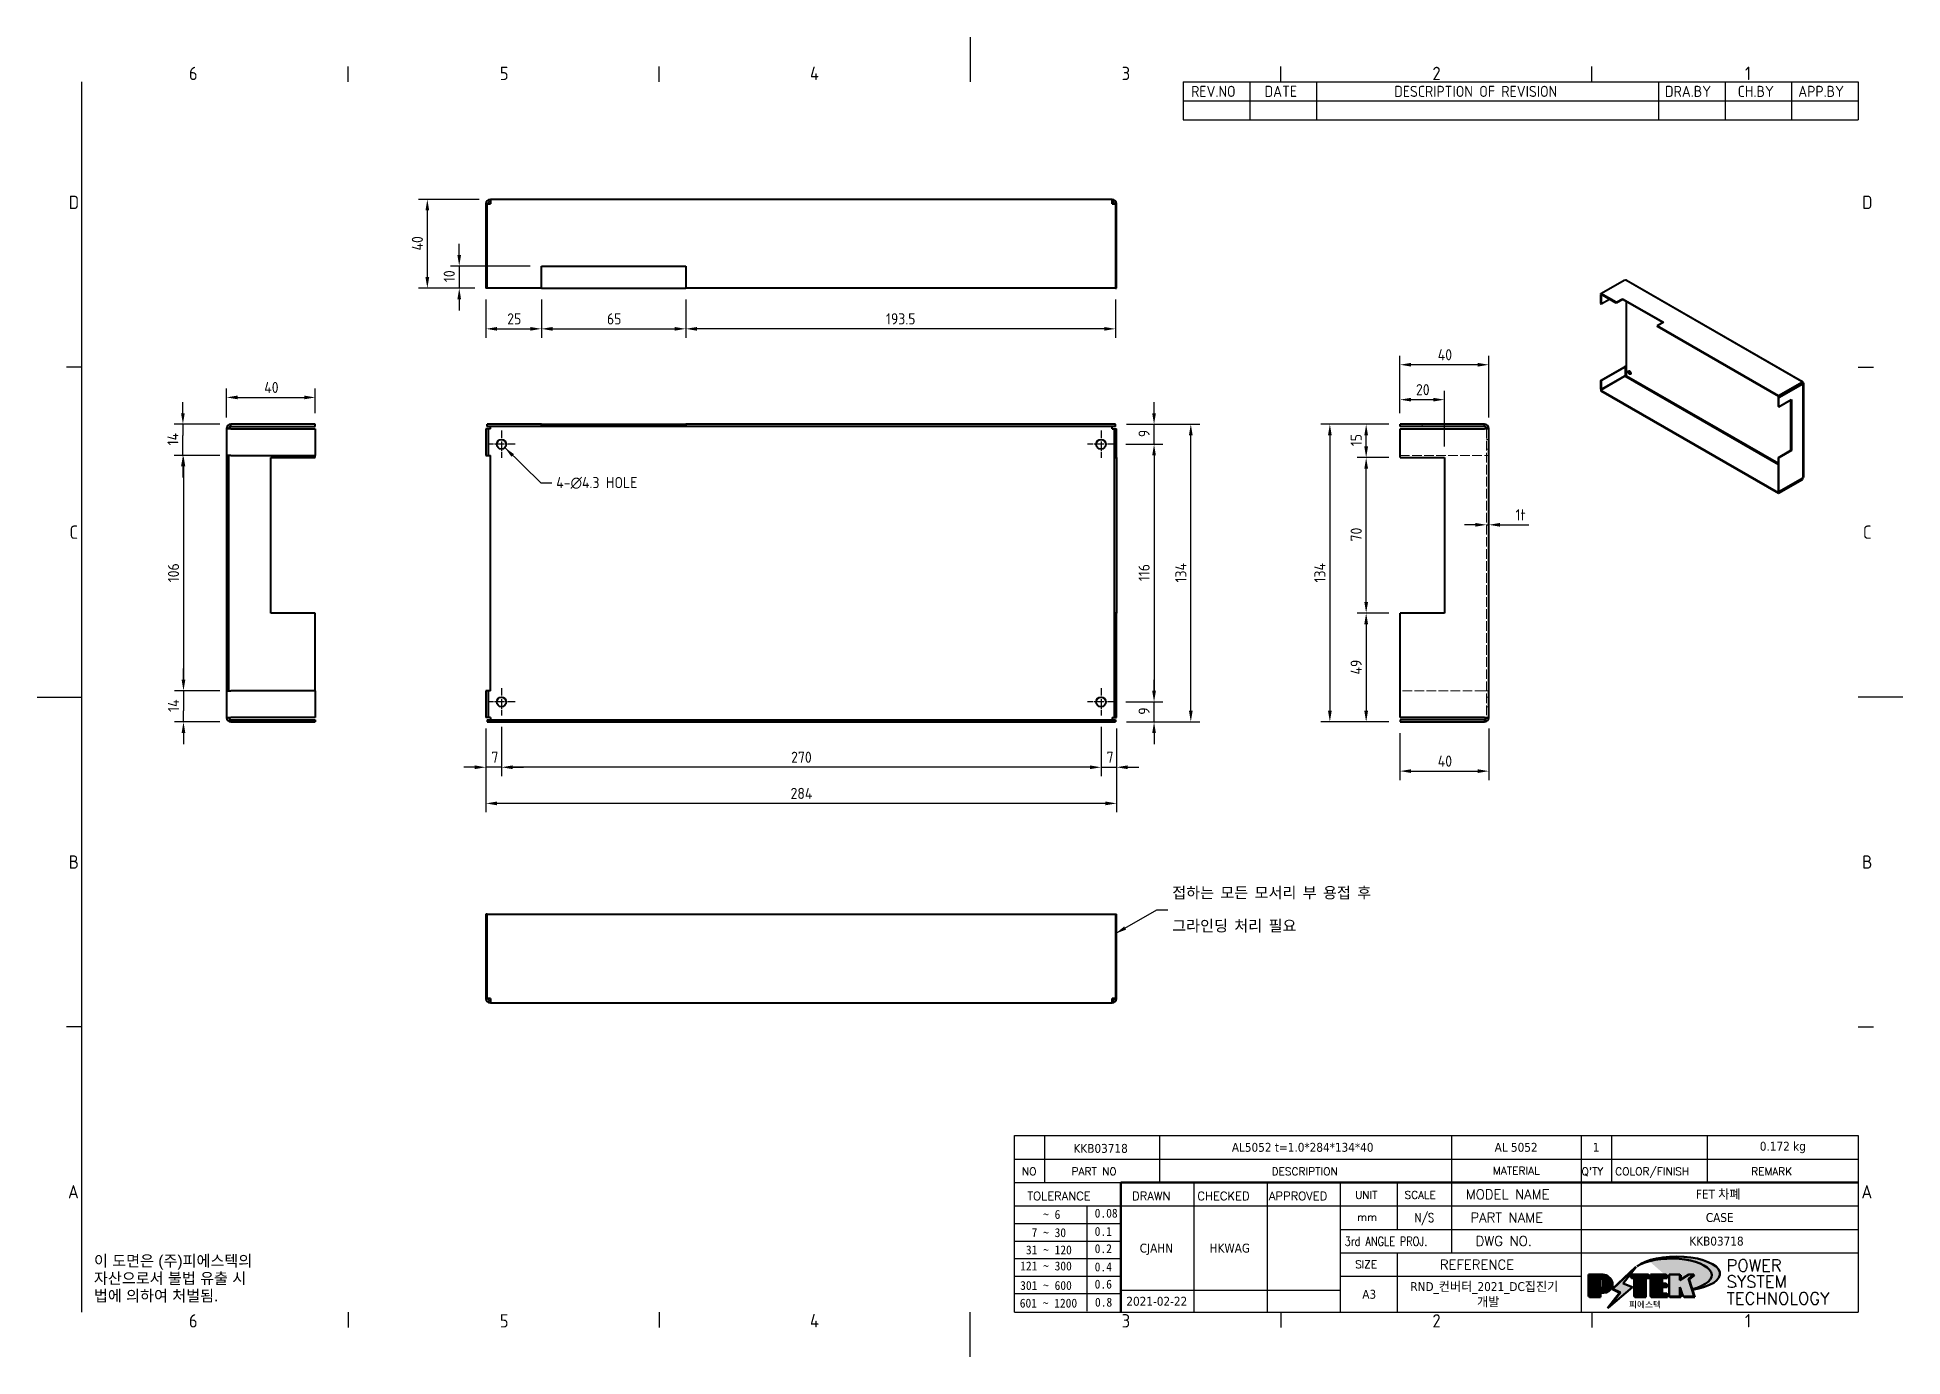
# Model space of a CAD drawing. Header units: millimetres. Extents: x 0 to 840, y 0 to 594.
import ezdxf
from ezdxf.enums import TextEntityAlignment as Align

# ---------------------------------------------------------------- set-up
doc = ezdxf.new("R2010")
doc.units = ezdxf.units.MM
doc.header["$LTSCALE"] = 2
doc.linetypes.add('CHAIN', pattern=[0.3543, 0.2362, -0.0295, 0.0591, -0.0295])
doc.linetypes.add('DASHED', pattern=[0.2067, 0.1654, -0.0413])
doc.layers.get('0').update_dxf_attribs({"color": 3, "lineweight": 25})
for name, color, linetype, lineweight in [('가려진 것(ISO)', 2, 'DASHED', 18), ('가시적인 것(ISO)', 3, 'Continuous', 40), ('가시적인 좁은 것(ISO)', 3, 'Continuous', 35), ('경계(ISO)', 7, 'Continuous', 25), ('기호(ISO)', 5, 'Continuous', 25), ('제목(ISO)', 5, 'Continuous', 50), ('중심 표식(ISO)', 1, 'Continuous', 25), ('치수(ISO)', 2, 'Continuous', 25), ('해치(ISO)', 7, 'Continuous', 18)]:
    doc.layers.add(name, color=color, linetype=linetype, lineweight=lineweight)
doc.styles.add('HAN_291', font='')
doc.styles.add('HAN_370', font='', dxfattribs={"width": 2})
doc.styles.add('ISO ProportionalPSTEK', font='isocp.shx')
doc.styles.add('RC_284', font='ROMANC.shx')
doc.styles.add('RC_287', font='ROMANC.shx')
doc.styles.add('RC_292', font='ROMANC.shx')
doc.styles.add('ROMANT_294', font='romant.shx')
doc.styles.add('문자 텍스트_PSTEK_POSCO', font='isocp.shx')
doc.styles.add('치수 텍스트_PSTEK_POSCO', font='isocp.shx')
doc.styles.add('텍스트 스타일198', font='tahoma.ttf')
doc.styles.add('텍스트 스타일333', font='ROMANC.shx', dxfattribs={"width": 0.8})
doc.styles.get('HAN_291').set_extended_font_data('GulimChe')
doc.styles.get('HAN_370').set_extended_font_data('GulimChe')
doc.dimstyles.new('치수_PSTEK_POSCO', dxfattribs={"dimscale": 2, "dimtxt": 2.5, "dimasz": 2.5, "dimexe": 2, "dimexo": 2.5, "dimgap": 1, "dimtad": 1, "dimrnd": 1e-08, "dimdsep": 46, "dimtxsty": '치수 텍스트_PSTEK_POSCO', "dimcen": 0.09, "dimdle": 10, "dimclrd": 7, "dimclre": 7, "dimclrt": 2, "dimadec": 1, "dimazin": 2, "dimtfac": 1, "dimtmove": 0, "dimatfit": 3, "dimfxl": 0, "dimtolj": 1, "dimlwd": -1, "dimlwe": -1, "dimarcsym": 0})
doc.dimstyles.new('치수_PSTEK_POSCO$7', dxfattribs={"dimscale": 2, "dimtxt": 2.5, "dimasz": 2.5, "dimexe": 2, "dimexo": 2.5, "dimgap": 1, "dimtad": 1, "dimrnd": 1e-08, "dimdsep": 46, "dimtxsty": '치수 텍스트_PSTEK_POSCO', "dimcen": 0.09, "dimdle": 10, "dimclrd": 7, "dimclre": 7, "dimclrt": 2, "dimadec": 1, "dimazin": 2, "dimtfac": 1, "dimtmove": 0, "dimatfit": 3, "dimfxl": 0, "dimtolj": 1, "dimlwd": -1, "dimlwe": -1, "dimarcsym": 0})

msp = doc.modelspace()

# ---------------------------------------------------------------- texts
at = {"layer": '기호(ISO)', "color": 2, "char_height": 5, "attachment_point": 4}
for s, insert, width, line_spacing_factor, style in [('{4-\\fAIGDT|b0|i0;\\H5.0000;n\\fisocp|b0|i0;\\H5.0000;4.3 HOLE}', (233.67, 393.372), 43.26647, 0.4375, '치수 텍스트_PSTEK_POSCO'), ('{\\fISOCP|b0|i0;\\H5.0000;접하는 모든 모서리 부 용접 후 \\P그라인딩 처리 필요 }', (511.069, 201.173), 105.94755, 1.78626, '치수 텍스트_PSTEK_POSCO'), ('{\\fArial|b0|i0;\\H5.0000;이 도면은 (주)피에스텍의\\P자산으로서 불법 유출 시 \\P법에 의하여 처벌됨.}', (25.51, 35.029), 78.61221, 0.944221, '문자 텍스트_PSTEK_POSCO')]:
    msp.add_mtext(s, dxfattribs=dict(at, insert=insert, width=width, line_spacing_factor=line_spacing_factor, style=style))

# ---------------------------------------------------------------- blocks, each defined once
blk = doc.blocks.new('경계 Default Border')
at = {"layer": '경계(ISO)'}
for p, q in [((70, 287), (70, 290.4)), ((140, 287), (140, 290.4)), ((280, 287), (280, 290.4)), ((350, 287), (350, 290.4)), ((10, 222.75), (6.6, 222.75)), ((410, 222.75), (413.4, 222.75)), ((10, 74.25), (6.6, 74.25)), ((410, 74.25), (413.4, 74.25)), ((70, 10), (70, 6.6)), ((140, 10), (140, 6.6)), ((280, 10), (280, 6.6)), ((350, 10), (350, 6.6))]:
    blk.add_line(p, q, dxfattribs=at)
at = {"layer": '경계(ISO)', "flags": 128}
for points in [[(210, 297), (210, 287)], [(10, 10), (10, 287)], [(0, 148.5), (10, 148.5)], [(420, 148.5), (410, 148.5)], [(210, 0), (210, 10)]]:
    blk.add_lwpolyline(points, dxfattribs=at)
at = {"layer": '경계(ISO)', "color": 2, "char_height": 3, "attachment_point": 7, "style": '문자 텍스트_PSTEK_POSCO'}
for s, insert in [('6', (34.14, 287.37)), ('5', (104.14, 287.37)), ('4', (173.97, 287.4)), ('3', (244.17, 287.37)), ('2', (314.13, 287.37)), ('1', (384.49, 287.4)), ('D', (7.08, 258.35)), ('D', (410.88, 258.35)), ('C', (7.24, 184.1)), ('C', (411.04, 184.1)), ('B', (7.08, 109.85)), ('B', (410.88, 109.85)), ('A', (6.91, 35.62)), ('A', (410.71, 35.62)), ('6', (34.14, 6.57)), ('5', (104.14, 6.57)), ('4', (173.97, 6.6)), ('3', (244.17, 6.57)), ('2', (314.13, 6.57)), ('1', (384.49, 6.6))]:
    blk.add_mtext(s, dxfattribs=dict(at, insert=insert))
blk = doc.blocks.new('제목 블록 PSTEK')
for color, points in [(252, [(317.22, 17.06), (322.03, 21.63), (322.28, 21.94), (317.05, 16.98), (318.75, 16.19), (316, 12.72), (316.34, 13), (318.92, 16.27)]), (5, [(321.62, 17.42), (319.53, 18.25), (322.45, 22.02), (317.22, 17.06), (318.92, 16.27), (316.17, 12.8)]), (1, [(324.48, 19.61), (325.24, 19.61), (325.24, 20.26), (321.23, 20.26), (321.23, 19.61), (321.98, 19.61), (321.98, 15.34), (324.48, 15.34)]), (252, [(321.98, 19.61), (321.4, 19.61), (321.4, 19.46), (321.98, 19.46)]), (252, [(324.66, 19.46), (325.42, 19.46), (325.42, 20.11), (325.24, 20.11), (325.24, 19.61), (324.48, 19.61), (324.48, 15.34), (322.16, 15.34), (322.16, 15.19), (324.66, 15.19)]), (1, [(329.23, 20.26), (325.66, 20.26), (325.66, 15.34), (329.36, 15.34), (329.36, 15.99), (328.11, 15.99), (328.11, 17.56), (329.23, 17.56), (329.23, 18.26), (328.11, 18.26), (328.11, 19.61), (329.23, 19.61)]), (252, [(328.29, 19.46), (329.41, 19.46), (329.41, 20.11), (329.23, 20.11), (329.23, 19.61), (328.11, 19.61), (328.11, 18.26), (328.29, 18.26)]), (252, [(328.29, 17.42), (329.41, 17.42), (329.41, 18.11), (329.23, 18.11), (329.23, 17.56), (328.11, 17.56), (328.11, 15.99), (328.29, 15.99)]), (1, [(332.33, 20.26), (329.86, 20.26), (329.86, 15.34), (332.33, 15.34), (332.33, 17.43), (333.07, 15.34), (335.49, 15.34), (334.25, 19.31), (335.44, 20.26), (334.31, 20.26), (332.33, 19)]), (252, [(332.51, 16.93), (332.33, 17.43), (332.33, 15.34), (330.04, 15.34), (330.04, 15.19), (332.51, 15.19)]), (252, [(332.51, 20.11), (332.33, 20.11), (332.33, 19), (332.51, 19.11)]), (252, [(335.62, 20.11), (335.25, 20.11), (334.25, 19.31), (335.49, 15.34), (333.2, 15.34), (333.25, 15.19), (335.66, 15.19), (334.43, 19.16)]), (252, [(329.54, 15.85), (329.36, 15.85), (329.36, 15.34), (325.83, 15.34), (325.83, 15.19), (329.54, 15.19)])]:
    blk.add_hatch(color=color).paths.add_polyline_path(points)
h = blk.add_hatch(color=1)
edge = h.paths.add_edge_path(flags=0)
edge.add_line((314.22, 19.61), (314.22, 17))
edge.add_line((314.22, 17), (314.35, 17))
edge.add_arc((314.35, 17.65), 0.651, 270, 360)
edge.add_line((315, 17.65), (315, 18.96))
edge.add_arc((314.35, 18.96), 0.651, 0, 90)
edge.add_line((314.35, 19.61), (314.22, 19.61))
edge = h.paths.add_edge_path()
edge.add_arc((314.98, 18.29), 1.97, 270, 450)
edge.add_line((314.98, 20.26), (311.77, 20.26))
edge.add_line((311.77, 20.26), (311.77, 15.34))
edge.add_line((311.77, 15.34), (314.22, 15.34))
edge.add_line((314.22, 15.34), (314.22, 16.32))
edge.add_line((314.22, 16.32), (314.98, 16.32))
h = blk.add_hatch(color=252)
edge = h.paths.add_edge_path()
edge.add_arc((314.98, 18.29), 1.97, 270, 406.8279)
edge.add_arc((315.16, 18.14), 1.97, -90, 53.561, ccw=False)
edge.add_line((315.16, 16.17), (314.4, 16.17))
edge.add_line((314.4, 16.17), (314.4, 15.19))
edge.add_line((314.4, 15.19), (311.94, 15.19))
edge.add_line((311.94, 15.19), (311.94, 15.34))
edge.add_line((311.94, 15.34), (314.22, 15.34))
edge.add_line((314.22, 15.34), (314.22, 16.32))
edge.add_line((314.22, 16.32), (314.98, 16.32))
h = blk.add_hatch(color=252)
edge = h.paths.add_edge_path()
edge.add_line((314.4, 19.46), (314.53, 19.46))
edge.add_arc((314.53, 18.81), 0.651, 60.4189, 90, ccw=False)
edge.add_arc((314.35, 18.96), 0.651, 39.9699, 90)
edge.add_line((314.35, 19.61), (314.22, 19.61))
edge.add_line((314.22, 19.61), (314.22, 17))
edge.add_line((314.22, 17), (314.35, 17))
edge.add_arc((314.35, 17.65), 0.651, 270, 274.6931)
edge.add_line((314.4, 17), (314.4, 19.46))
at = {"layer": '해치(ISO)'}
h = blk.add_hatch(color=140, dxfattribs=at)
edge = h.paths.add_edge_path()
edge.add_ellipse((330.37, 20.16), major_axis=(9.1, 0), ratio=0.40699, start_angle=301.3098, end_angle=507.7437)
edge.add_ellipse((331.53, 20.46), major_axis=(-9.82, 0), ratio=0.39426, start_angle=111.5121, end_angle=334.4703, ccw=False)
edge.add_line((335.14, 16.86), (335.1, 16.99))
at = {"color": 180}
for p, q in [((182.48, 11.79), (182.48, 51.57)), ((182.48, 51.57), (372.48, 51.57)), ((189.27, 51.57), (189.27, 41.01)), ((215.22, 41.01), (215.22, 51.57)), ((280.88, 51.57), (280.88, 41.01)), ((310.09, 51.57), (310.09, 41.01)), ((316.9, 51.57), (316.9, 41.01)), ((338.46, 51.57), (338.46, 41.01)), ((372.48, 51.57), (372.48, 11.79)), ((182.48, 46.29), (372.48, 46.29)), ((182.48, 41.01), (206.45, 41.01)), ((222.94, 11.79), (222.94, 41.01)), ((239.43, 11.79), (239.43, 41.01)), ((255.92, 11.79), (255.92, 41.01)), ((268.69, 41.01), (268.69, 30.45)), ((280.88, 41.01), (280.88, 25.17)), ((310.09, 41.01), (310.09, 11.79)), ((182.48, 35.73), (206.45, 35.73)), ((198.86, 12.03), (198.86, 35.73)), ((206.45, 35.73), (372.48, 35.73)), ((182.48, 31.78), (206.45, 31.78)), ((255.92, 30.45), (372.48, 30.45)), ((182.48, 27.83), (206.45, 27.83)), ((182.48, 23.88), (206.45, 23.88)), ((255.92, 25.17), (372.48, 25.17)), ((268.69, 25.17), (268.69, 11.79)), ((182.48, 19.93), (206.45, 19.93)), ((255.92, 19.89), (310.09, 19.89)), ((182.48, 15.98), (206.45, 15.98)), ((206.45, 16.74), (255.92, 16.74)), ((182.48, 11.79), (372.48, 11.79))]:
    blk.add_line(p, q, dxfattribs=at)
at = {"color": 7, "lineweight": 50}
for p, q in [((206.45, 11.79), (206.45, 41.01)), ((206.45, 41.01), (372.48, 41.01))]:
    blk.add_line(p, q, dxfattribs=at)
at = {"color": 7}
for p, q in [((322.28, 21.94), (317.05, 16.98)), ((322.45, 22.02), (317.22, 17.06)), ((317.22, 17.06), (322.03, 21.63)), ((319.53, 18.25), (322.45, 22.02)), ((322.03, 21.63), (322.28, 21.94)), ((314.98, 20.26), (311.77, 20.26)), ((311.77, 20.26), (311.77, 15.34)), ((314.98, 20.26), (311.77, 20.26)), ((311.77, 20.26), (311.77, 15.34)), ((314.22, 17), (314.22, 19.61)), ((314.22, 19.61), (314.35, 19.61)), ((314.35, 19.61), (314.22, 19.61)), ((314.22, 19.61), (314.22, 17)), ((314.22, 17), (314.22, 19.61)), ((314.22, 19.61), (314.35, 19.61)), ((314.35, 17), (314.22, 17)), ((314.22, 17), (314.35, 17)), ((314.35, 17), (314.22, 17)), ((314.4, 19.46), (314.53, 19.46)), ((314.4, 17), (314.4, 19.46)), ((315, 18.96), (315, 17.65)), ((315, 18.96), (315, 17.65)), ((316.17, 12.8), (321.62, 17.42)), ((317.05, 16.98), (318.75, 16.19)), ((318.92, 16.27), (317.22, 17.06)), ((317.22, 17.06), (318.92, 16.27)), ((321.62, 17.42), (319.53, 18.25)), ((325.24, 20.26), (321.23, 20.26)), ((321.23, 20.26), (321.23, 19.61)), ((325.24, 20.26), (321.23, 20.26)), ((321.23, 20.26), (321.23, 19.61)), ((321.23, 19.61), (321.98, 19.61)), ((321.23, 19.61), (321.98, 19.61)), ((321.4, 19.61), (321.4, 19.46)), ((321.98, 19.61), (321.4, 19.61)), ((321.4, 19.46), (321.98, 19.46)), ((321.98, 19.61), (321.98, 15.34)), ((321.98, 19.46), (321.98, 19.61)), ((321.98, 19.61), (321.98, 15.34)), ((324.48, 19.61), (325.24, 19.61)), ((324.48, 15.34), (324.48, 19.61)), ((325.24, 19.61), (324.48, 19.61)), ((324.48, 19.61), (324.48, 15.34)), ((324.48, 19.61), (325.24, 19.61)), ((324.48, 15.34), (324.48, 19.61)), ((324.66, 19.46), (325.42, 19.46)), ((324.66, 15.19), (324.66, 19.46)), ((325.24, 19.61), (325.24, 20.26)), ((325.24, 19.61), (325.24, 20.26)), ((325.42, 20.11), (325.24, 20.11)), ((325.24, 20.11), (325.24, 19.61)), ((325.42, 19.46), (325.42, 20.11)), ((329.23, 20.26), (325.66, 20.26)), ((325.66, 20.26), (325.66, 15.34)), ((325.66, 20.26), (325.66, 15.34)), ((329.23, 20.26), (325.66, 20.26)), ((328.11, 18.26), (328.11, 19.61)), ((328.11, 19.61), (329.23, 19.61)), ((329.23, 19.61), (328.11, 19.61)), ((328.11, 19.61), (328.11, 18.26)), ((328.11, 18.26), (328.11, 19.61)), ((328.11, 19.61), (329.23, 19.61)), ((329.23, 18.26), (328.11, 18.26)), ((328.11, 18.26), (328.29, 18.26)), ((329.23, 18.26), (328.11, 18.26)), ((328.11, 17.56), (329.23, 17.56)), ((328.11, 15.99), (328.11, 17.56)), ((329.23, 17.56), (328.11, 17.56)), ((328.11, 17.56), (328.11, 15.99)), ((328.11, 17.56), (329.23, 17.56)), ((328.11, 15.99), (328.11, 17.56)), ((328.29, 18.26), (328.29, 19.46)), ((328.29, 19.46), (329.41, 19.46)), ((328.29, 15.99), (328.29, 17.42)), ((328.29, 17.42), (329.41, 17.42)), ((329.23, 19.61), (329.23, 20.26)), ((329.23, 19.61), (329.23, 20.26)), ((329.41, 20.11), (329.23, 20.11)), ((329.23, 20.11), (329.23, 19.61)), ((329.23, 17.56), (329.23, 18.26)), ((329.23, 17.56), (329.23, 18.26)), ((329.41, 18.11), (329.23, 18.11)), ((329.23, 18.11), (329.23, 17.56)), ((329.41, 19.46), (329.41, 20.11)), ((329.41, 17.42), (329.41, 18.11)), ((332.33, 20.26), (329.86, 20.26)), ((329.86, 20.26), (329.86, 15.34)), ((329.86, 20.26), (329.86, 15.34)), ((332.33, 20.26), (329.86, 20.26)), ((334.31, 20.26), (332.33, 19)), ((332.33, 19), (332.33, 20.26)), ((334.31, 20.26), (332.33, 19)), ((332.33, 19), (332.33, 20.26)), ((332.51, 20.11), (332.33, 20.11)), ((332.33, 20.11), (332.33, 19)), ((332.33, 19), (332.51, 19.11)), ((332.33, 17.43), (333.07, 15.34)), ((332.33, 15.34), (332.33, 17.43)), ((332.51, 16.93), (332.33, 17.43)), ((332.33, 17.43), (332.33, 15.34)), ((332.33, 17.43), (333.07, 15.34)), ((332.33, 15.34), (332.33, 17.43)), ((332.51, 19.11), (332.51, 20.11)), ((332.51, 15.19), (332.51, 16.93)), ((334.25, 19.31), (335.44, 20.26)), ((334.25, 19.31), (335.44, 20.26)), ((335.25, 20.11), (334.25, 19.31)), ((335.49, 15.34), (334.25, 19.31)), ((334.25, 19.31), (335.49, 15.34)), ((335.49, 15.34), (334.25, 19.31)), ((335.44, 20.26), (334.31, 20.26)), ((335.44, 20.26), (334.31, 20.26)), ((334.43, 19.16), (335.62, 20.11)), ((335.66, 15.19), (334.43, 19.16)), ((335.62, 20.11), (335.25, 20.11)), ((345.04, 17.5), (344.99, 17.69)), ((311.77, 15.34), (314.22, 15.34)), ((311.77, 15.34), (314.22, 15.34)), ((314.22, 15.34), (311.94, 15.34)), ((311.94, 15.34), (311.94, 15.19)), ((311.94, 15.19), (314.4, 15.19)), ((314.22, 16.32), (314.98, 16.32)), ((314.22, 15.34), (314.22, 16.32)), ((314.98, 16.32), (314.22, 16.32)), ((314.22, 16.32), (314.22, 15.34)), ((314.22, 16.32), (314.98, 16.32)), ((314.22, 15.34), (314.22, 16.32)), ((314.4, 16.17), (315.16, 16.17)), ((314.4, 15.19), (314.4, 16.17)), ((318.75, 16.19), (316, 12.72)), ((316, 12.72), (316.34, 13)), ((318.92, 16.27), (316.17, 12.8)), ((316.34, 13), (318.92, 16.27)), ((321.98, 15.34), (324.48, 15.34)), ((321.98, 15.34), (324.48, 15.34)), ((324.48, 15.34), (322.16, 15.34)), ((322.16, 15.34), (322.16, 15.19)), ((322.16, 15.19), (324.66, 15.19)), ((325.66, 15.34), (329.36, 15.34)), ((325.66, 15.34), (329.36, 15.34)), ((329.36, 15.34), (325.83, 15.34)), ((325.83, 15.34), (325.83, 15.19)), ((325.83, 15.19), (329.54, 15.19)), ((329.36, 15.99), (328.11, 15.99)), ((328.11, 15.99), (328.29, 15.99)), ((329.36, 15.99), (328.11, 15.99)), ((329.36, 15.34), (329.36, 15.99)), ((329.36, 15.34), (329.36, 15.99)), ((329.54, 15.85), (329.36, 15.85)), ((329.36, 15.85), (329.36, 15.34)), ((329.54, 15.19), (329.54, 15.85)), ((329.86, 15.34), (332.33, 15.34)), ((329.86, 15.34), (332.33, 15.34)), ((332.33, 15.34), (330.04, 15.34)), ((330.04, 15.34), (330.04, 15.19)), ((330.04, 15.19), (332.51, 15.19)), ((333.07, 15.34), (335.49, 15.34)), ((333.07, 15.34), (335.49, 15.34)), ((335.49, 15.34), (333.2, 15.34)), ((333.2, 15.34), (333.25, 15.19)), ((333.25, 15.19), (335.66, 15.19))]:
    blk.add_line(p, q, dxfattribs=at)
at = {"color": 5}
for p, q in [((322.45, 22.02), (317.22, 17.06)), ((319.53, 18.25), (322.45, 22.02)), ((316.17, 12.8), (321.62, 17.42)), ((317.22, 17.06), (318.92, 16.27)), ((321.62, 17.42), (319.53, 18.25)), ((318.92, 16.27), (316.17, 12.8))]:
    blk.add_line(p, q, dxfattribs=at)
at = {"color": 1}
for p, q in [((314.98, 20.26), (311.77, 20.26)), ((311.77, 20.26), (311.77, 15.34)), ((314.22, 17), (314.22, 19.61)), ((314.22, 19.61), (314.35, 19.61)), ((314.35, 17), (314.22, 17)), ((315, 18.96), (315, 17.65)), ((325.24, 20.26), (321.23, 20.26)), ((321.23, 20.26), (321.23, 19.61)), ((321.23, 19.61), (321.98, 19.61)), ((321.98, 19.61), (321.98, 15.34)), ((324.48, 19.61), (325.24, 19.61)), ((324.48, 15.34), (324.48, 19.61)), ((325.24, 19.61), (325.24, 20.26)), ((329.23, 20.26), (325.66, 20.26)), ((325.66, 20.26), (325.66, 15.34)), ((328.11, 18.26), (328.11, 19.61)), ((328.11, 19.61), (329.23, 19.61)), ((329.23, 18.26), (328.11, 18.26)), ((328.11, 17.56), (329.23, 17.56)), ((328.11, 15.99), (328.11, 17.56)), ((329.23, 19.61), (329.23, 20.26)), ((329.23, 17.56), (329.23, 18.26)), ((332.33, 20.26), (329.86, 20.26)), ((329.86, 20.26), (329.86, 15.34)), ((334.31, 20.26), (332.33, 19)), ((332.33, 19), (332.33, 20.26)), ((332.33, 17.43), (333.07, 15.34)), ((332.33, 15.34), (332.33, 17.43)), ((334.25, 19.31), (335.44, 20.26)), ((335.49, 15.34), (334.25, 19.31)), ((335.44, 20.26), (334.31, 20.26)), ((311.77, 15.34), (314.22, 15.34)), ((314.22, 16.32), (314.98, 16.32)), ((314.22, 15.34), (314.22, 16.32)), ((321.98, 15.34), (324.48, 15.34)), ((325.66, 15.34), (329.36, 15.34)), ((329.36, 15.99), (328.11, 15.99)), ((329.36, 15.34), (329.36, 15.99)), ((329.86, 15.34), (332.33, 15.34)), ((333.07, 15.34), (335.49, 15.34))]:
    blk.add_line(p, q, dxfattribs=at)
at = {"color": 7}
for centre, radius, start, end in [((314.35, 18.96), 0.651, 0, 90), ((314.35, 18.96), 0.651, 39.9699, 90), ((314.35, 18.96), 0.651, 0, 90), ((314.35, 17.65), 0.651, 270, 0), ((314.35, 17.65), 0.651, 270, 0), ((314.35, 17.65), 0.651, 270, 274.6931), ((314.53, 18.81), 0.651, 60.4189, 90), ((314.98, 18.29), 1.97, 270, 90), ((314.98, 18.29), 1.97, 270, 90), ((314.98, 18.29), 1.97, 270, 46.8279), ((315.16, 18.14), 1.97, 270, 53.561)]:
    blk.add_arc(centre, radius, start, end, dxfattribs=at)
at = {"color": 1}
for centre, radius, start, end in [((314.35, 18.96), 0.651, 0, 90), ((314.35, 17.65), 0.651, 270, 0), ((314.98, 18.29), 1.97, 270, 90)]:
    blk.add_arc(centre, radius, start, end, dxfattribs=at)
at = {"layer": '제목(ISO)', "lineweight": 18}
blk.add_line((182.48, 35.73), (182.48, 11.79), dxfattribs=at)
at = {"layer": '제목(ISO)'}
for p, q in [((322.28, 21.94), (317.05, 16.98)), ((322.45, 22.02), (317.22, 17.06)), ((317.22, 17.06), (322.03, 21.63)), ((319.53, 18.25), (322.45, 22.02)), ((322.03, 21.63), (322.28, 21.94)), ((314.98, 20.26), (311.77, 20.26)), ((311.77, 20.26), (311.77, 15.34)), ((314.22, 17), (314.22, 19.61)), ((314.22, 19.61), (314.35, 19.61)), ((314.35, 19.61), (314.22, 19.61)), ((314.22, 19.61), (314.22, 17)), ((314.35, 17), (314.22, 17)), ((314.22, 17), (314.35, 17)), ((314.4, 19.46), (314.53, 19.46)), ((314.4, 17), (314.4, 19.46)), ((315, 18.96), (315, 17.65)), ((316.17, 12.8), (321.62, 17.42)), ((317.05, 16.98), (318.75, 16.19)), ((317.22, 17.06), (318.92, 16.27)), ((318.92, 16.27), (317.22, 17.06)), ((321.62, 17.42), (319.53, 18.25)), ((325.24, 20.26), (321.23, 20.26)), ((321.23, 20.26), (321.23, 19.61)), ((321.23, 19.61), (321.98, 19.61)), ((321.98, 19.61), (321.4, 19.61)), ((321.4, 19.61), (321.4, 19.46)), ((321.4, 19.46), (321.98, 19.46)), ((321.98, 19.61), (321.98, 15.34)), ((321.98, 19.46), (321.98, 19.61)), ((324.48, 19.61), (325.24, 19.61)), ((324.48, 15.34), (324.48, 19.61)), ((325.24, 19.61), (324.48, 19.61)), ((324.48, 19.61), (324.48, 15.34)), ((324.66, 19.46), (325.42, 19.46)), ((324.66, 15.19), (324.66, 19.46)), ((325.24, 19.61), (325.24, 20.26)), ((325.42, 20.11), (325.24, 20.11)), ((325.24, 20.11), (325.24, 19.61)), ((325.42, 19.46), (325.42, 20.11)), ((329.23, 20.26), (325.66, 20.26)), ((325.66, 20.26), (325.66, 15.34)), ((328.11, 18.26), (328.11, 19.61)), ((328.11, 19.61), (329.23, 19.61)), ((329.23, 19.61), (328.11, 19.61)), ((328.11, 19.61), (328.11, 18.26)), ((329.23, 18.26), (328.11, 18.26)), ((328.11, 18.26), (328.29, 18.26)), ((328.11, 15.99), (328.11, 17.56)), ((328.11, 17.56), (329.23, 17.56)), ((329.23, 17.56), (328.11, 17.56)), ((328.11, 17.56), (328.11, 15.99)), ((328.29, 19.46), (329.41, 19.46)), ((328.29, 18.26), (328.29, 19.46)), ((328.29, 17.42), (329.41, 17.42)), ((328.29, 15.99), (328.29, 17.42)), ((329.23, 19.61), (329.23, 20.26)), ((329.41, 20.11), (329.23, 20.11)), ((329.23, 20.11), (329.23, 19.61)), ((329.23, 17.56), (329.23, 18.26)), ((329.41, 18.11), (329.23, 18.11)), ((329.23, 18.11), (329.23, 17.56)), ((329.41, 19.46), (329.41, 20.11)), ((329.41, 17.42), (329.41, 18.11)), ((332.33, 20.26), (329.86, 20.26)), ((329.86, 20.26), (329.86, 15.34)), ((334.31, 20.26), (332.33, 19)), ((332.33, 19), (332.33, 20.26)), ((332.51, 20.11), (332.33, 20.11)), ((332.33, 20.11), (332.33, 19)), ((332.33, 19), (332.51, 19.11)), ((332.33, 15.34), (332.33, 17.43)), ((332.33, 17.43), (333.07, 15.34)), ((332.51, 16.93), (332.33, 17.43)), ((332.33, 17.43), (332.33, 15.34)), ((332.51, 19.11), (332.51, 20.11)), ((332.51, 15.19), (332.51, 16.93)), ((334.25, 19.31), (335.44, 20.26)), ((335.25, 20.11), (334.25, 19.31)), ((335.49, 15.34), (334.25, 19.31)), ((334.25, 19.31), (335.49, 15.34)), ((335.44, 20.26), (334.31, 20.26)), ((334.43, 19.16), (335.62, 20.11)), ((335.66, 15.19), (334.43, 19.16)), ((335.62, 20.11), (335.25, 20.11)), ((311.77, 15.34), (314.22, 15.34)), ((314.22, 15.34), (311.94, 15.34)), ((311.94, 15.34), (311.94, 15.19)), ((311.94, 15.19), (314.4, 15.19)), ((314.22, 15.34), (314.22, 16.32)), ((314.22, 16.32), (314.98, 16.32)), ((314.98, 16.32), (314.22, 16.32)), ((314.22, 16.32), (314.22, 15.34)), ((314.4, 15.19), (314.4, 16.17)), ((314.4, 16.17), (315.16, 16.17)), ((318.75, 16.19), (316, 12.72)), ((316, 12.72), (316.34, 13)), ((318.92, 16.27), (316.17, 12.8)), ((316.34, 13), (318.92, 16.27)), ((321.98, 15.34), (324.48, 15.34)), ((324.48, 15.34), (322.16, 15.34)), ((322.16, 15.34), (322.16, 15.19)), ((322.16, 15.19), (324.66, 15.19)), ((325.66, 15.34), (329.36, 15.34)), ((329.36, 15.34), (325.83, 15.34)), ((325.83, 15.34), (325.83, 15.19)), ((325.83, 15.19), (329.54, 15.19)), ((329.36, 15.99), (328.11, 15.99)), ((328.11, 15.99), (328.29, 15.99)), ((329.36, 15.34), (329.36, 15.99)), ((329.54, 15.85), (329.36, 15.85)), ((329.36, 15.85), (329.36, 15.34)), ((329.54, 15.19), (329.54, 15.85)), ((329.86, 15.34), (332.33, 15.34)), ((332.33, 15.34), (330.04, 15.34)), ((330.04, 15.34), (330.04, 15.19)), ((330.04, 15.19), (332.51, 15.19)), ((333.07, 15.34), (335.49, 15.34)), ((335.49, 15.34), (333.2, 15.34)), ((333.2, 15.34), (333.25, 15.19)), ((333.25, 15.19), (335.66, 15.19))]:
    blk.add_line(p, q, dxfattribs=at)
at = {"layer": '제목(ISO)', "color": 4}
blk.add_line((335.14, 16.86), (335.1, 16.99), dxfattribs=at)
at = {"layer": '제목(ISO)'}
for centre, radius, start, end in [((314.35, 18.96), 0.651, 0, 90), ((314.35, 18.96), 0.651, 39.9699, 90), ((314.35, 17.65), 0.651, 270, 0), ((314.35, 17.65), 0.651, 270, 274.6931), ((314.53, 18.81), 0.651, 60.4189, 90), ((314.98, 18.29), 1.97, 46.8279, 90), ((314.98, 18.29), 1.97, 270, 46.8279), ((314.98, 18.29), 1.97, 270, 46.8279), ((315.16, 18.14), 1.97, 270, 53.561)]:
    blk.add_arc(centre, radius, start, end, dxfattribs=at)
at = {"layer": '제목(ISO)', "color": 4}
for centre, major_axis, ratio, start_param, end_param in [((331.53, 20.46), (9.82, 0), 0.39426, 5.087845, 8.9792), ((330.37, 20.16), (9.1, 0), 0.40699, 5.258849, 8.861799)]:
    blk.add_ellipse(centre, major_axis=major_axis, ratio=ratio, start_param=start_param, end_param=end_param, dxfattribs=at)
at = {"color": 2}
for s, height, style, p in [('NO', 1.742, 'RC_284', (184.14, 42.62)), ('PART NO', 1.742, 'RC_284', (195.34, 42.62)), ('DESCRIPTION', 1.7424, 'RC_284', (240.4, 42.62)), ("Q'TY", 1.742, 'RC_284', (310.14, 42.62)), ('COLOR/FINISH', 1.7424, 'RC_284', (317.77, 42.62)), ('REMARK', 1.742, 'RC_284', (348.35, 42.62)), (' TOLERANCE', 1.9, 'RC_287', (184.09, 37.01)), ('DRAWN', 1.9, 'RC_287', (208.98, 37.01)), ('CHECKED', 1.9, 'RC_287', (223.69, 37.01)), ('APPROVED', 1.9, 'RC_287', (239.78, 37.01)), ('UNIT', 1.742, 'RC_284', (259.17, 37.34)), ('SCALE', 1.742, 'RC_284', (270.29, 37.34)), ('MODEL NAME', 2.178, 'RC_292', (284.1, 37.25)), ('    ~ 6', 2, 'HAN_291', (183.77, 32.82)), ('0.08', 2, 'HAN_291', (200.55, 33.1)), ('PART NAME', 2.178, 'RC_292', (285.14, 32.03)), ('  7 ~ 30', 2, 'HAN_291', (183.77, 28.71)), ('0.1', 2, 'HAN_291', (200.55, 28.99)), ('mm', 1.742, 'RC_284', (259.65, 32.35)), (' 31 ~ 120', 2, 'HAN_291', (183.77, 24.83)), ('0.2', 2, 'HAN_291', (200.55, 25.11)), (' DWG NO.', 2.178, 'RC_292', (284.81, 26.75)), ('121 ~ 300', 2, 'HAN_291', (183.77, 21.21)), ('0.4', 2, 'HAN_291', (200.55, 21)), ('SIZE', 1.742, 'RC_284', (259.17, 21.69)), ('REFERENCE', 2.178, 'RC_292', (278.27, 21.43)), ('301 ~ 600', 2, 'HAN_291', (183.77, 16.83)), ('0.6', 2, 'HAN_291', (200.55, 17.12)), ('601 ~ 1200', 2, 'HAN_291', (183.68, 12.85)), ('0.8', 2, 'HAN_291', (200.61, 13.06))]:
    blk.add_text(s, height=height, dxfattribs=dict(at, style=style)).set_placement(p)
at = {"color": 2, "style": 'RC_284'}
blk.add_text('MATERIAL', height=1.742, dxfattribs=at).set_placement((295.48, 43.65), align=Align.MIDDLE_CENTER)
at = {"color": 7, "style": '텍스트 스타일333', "width": 0.8}
blk.add_text('N/S', height=2, dxfattribs=at).set_placement((274.78, 33.09), align=Align.MIDDLE_CENTER)
at = {"color": 2, "style": '텍스트 스타일333', "width": 0.8}
blk.add_text('3rd ANGLE PROJ.', height=2, dxfattribs=at).set_placement((256.84, 26.76))
at = {"color": 7, "style": 'ROMANT_294'}
for s, p in [('POWER', (342.83, 20.97)), ('SYSTEM', (342.83, 17.33)), ('TECHNOLOGY', (342.83, 13.57))]:
    blk.add_text(s, height=2.7, dxfattribs=at).set_placement(p)
at = {"color": 7, "insert": (320.85, 14.21), "char_height": 1.4, "attachment_point": 1, "line_spacing_factor": 0.332, "style": 'HAN_370'}
blk.add_mtext('\\fHY견고딕|b0|i0;\\H1.4000;피에스텍', dxfattribs=at)
at = {"layer": '제목(ISO)', "color": 7, "style": '텍스트 스타일198'}
for tag, p in [('질량\\P3;_001', (350.3, 48.16)), ('부품_번호_001', (195.78, 47.68)), ('설명_001', (231.43, 47.92)), ('재질_001', (290.6, 47.93)), ("3._Q'TY_001", (312.71, 47.92)), ('1._MODEL_NAME_001', (335.9, 37.39)), ('제목_001', (338.15, 32.12)), ('설계자_001', (210.68, 25.23)), ('점검자_001', (226.43, 25.23)), ('부품_번호_001', (334.44, 26.81)), ('시트_크기_001', (260.81, 14.84)), ('프로젝트_001', (271.63, 16.57)), ('작성_날짜_001', (207.68, 13.27)), ('프로젝트_002', (286.64, 13.15))]:
    blk.add_attdef(tag, p, '', height=2, dxfattribs=at)
for tag, p in [('4._COLOR', (327.68, 48.93)), ('엔지니어링_승인자', (247.67, 26.23)), ('점검_날짜', (231.18, 14.27)), ('엔지니어링_승인_날짜', (247.67, 14.27))]:
    blk.add_attdef(tag, text='', height=2, dxfattribs=at).set_placement(p, align=Align.MIDDLE_CENTER)
blk = doc.blocks.new('리비전 내역')
at = {"layer": '기호(ISO)'}
for p, q in [((258, 287), (410, 287)), ((258, 287), (258, 282.72)), ((273, 287), (273, 282.72)), ((288, 287), (288, 282.72)), ((365, 287), (365, 282.72)), ((380, 287), (380, 282.72)), ((395, 287), (395, 282.72)), ((410, 287), (410, 282.72)), ((258, 282.72), (410, 282.72)), ((258, 282.72), (258, 278.44)), ((273, 282.72), (273, 278.44)), ((288, 282.72), (288, 278.44)), ((365, 282.72), (365, 278.44)), ((380, 282.72), (380, 278.44)), ((395, 282.72), (395, 278.44)), ((410, 282.72), (410, 278.44)), ((258, 278.44), (410, 278.44))]:
    blk.add_line(p, q, dxfattribs=at)
at = {"layer": '기호(ISO)', "color": 2, "char_height": 2.5, "attachment_point": 7, "style": 'ISO ProportionalPSTEK'}
for s, insert in [('REV.NO', (259.79, 283.58)), ('DATE', (276.31, 283.58)), ('DESCRIPTION OF REVISION', (305.51, 283.58)), ('DRA.BY', (366.48, 283.58)), ('CH.BY', (382.86, 283.58)), ('APP.BY', (396.48, 283.58))]:
    blk.add_mtext(s, dxfattribs=dict(at, insert=insert))
blk = doc.blocks.new('*D23')
at = {"layer": 'Defpoints', "color": 0}
for p in [(613.63, 285.78), (653.63, 287.78), (653.63, 263.63)]:
    blk.add_point(p, dxfattribs=at)
at = {"layer": '치수(ISO)', "color": 7}
for p, q in [((613.63, 280.78), (613.63, 259.63)), ((653.63, 282.78), (653.63, 259.63)), ((618.63, 263.63), (648.63, 263.63))]:
    blk.add_line(p, q, dxfattribs=at)
for points in [[(618.63, 264.46), (618.63, 262.8), (613.63, 263.63)], [(648.63, 264.46), (648.63, 262.8), (653.63, 263.63)]]:
    blk.add_solid(points, dxfattribs=at)
at = {"layer": '치수(ISO)', "color": 2, "insert": (630.63, 268.13), "char_height": 5, "attachment_point": 4, "style": '치수 텍스트_PSTEK_POSCO'}
blk.add_mtext('\\A1;40', dxfattribs=at)
blk = doc.blocks.new('*D24')
at = {"layer": 'Defpoints', "color": 0}
for p in [(613.63, 419.78), (582.05, 285.78), (613.63, 285.78)]:
    blk.add_point(p, dxfattribs=at)
at = {"layer": '치수(ISO)', "color": 7}
for p, q in [((608.63, 419.78), (578.05, 419.78)), ((582.05, 414.78), (582.05, 290.78)), ((608.63, 285.78), (578.05, 285.78))]:
    blk.add_line(p, q, dxfattribs=at)
for points in [[(581.21, 414.78), (582.88, 414.78), (582.05, 419.78)], [(581.21, 290.78), (582.88, 290.78), (582.05, 285.78)]]:
    blk.add_solid(points, dxfattribs=at)
at = {"layer": '치수(ISO)', "color": 2, "insert": (577.55, 348.53), "char_height": 5, "attachment_point": 4, "rotation": 90, "style": '치수 텍스트_PSTEK_POSCO'}
blk.add_mtext('\\A1;134', dxfattribs=at)
blk = doc.blocks.new('*D25')
at = {"layer": 'Defpoints', "color": 0}
for p in [(598.4, 404.78), (613.63, 404.78), (613.63, 334.78)]:
    blk.add_point(p, dxfattribs=at)
at = {"layer": '치수(ISO)', "color": 7}
for p, q in [((608.63, 404.78), (594.4, 404.78)), ((598.4, 339.78), (598.4, 399.78)), ((608.63, 334.78), (594.4, 334.78))]:
    blk.add_line(p, q, dxfattribs=at)
for points in [[(597.57, 399.78), (599.24, 399.78), (598.4, 404.78)], [(597.57, 339.78), (599.24, 339.78), (598.4, 334.78)]]:
    blk.add_solid(points, dxfattribs=at)
at = {"layer": '치수(ISO)', "color": 2, "insert": (593.9, 367.02), "char_height": 5, "attachment_point": 4, "rotation": 90, "style": '치수 텍스트_PSTEK_POSCO'}
blk.add_mtext('\\A1;70', dxfattribs=at)
blk = doc.blocks.new('*D26')
at = {"layer": 'Defpoints', "color": 0}
for p in [(598.4, 419.78), (613.63, 419.78), (613.63, 404.78)]:
    blk.add_point(p, dxfattribs=at)
at = {"layer": '치수(ISO)', "color": 7}
for p, q in [((608.63, 419.78), (594.4, 419.78)), ((598.4, 409.78), (598.4, 414.78)), ((608.63, 404.78), (594.4, 404.78))]:
    blk.add_line(p, q, dxfattribs=at)
for points in [[(597.57, 414.78), (599.24, 414.78), (598.4, 419.78)], [(597.57, 409.78), (599.24, 409.78), (598.4, 404.78)]]:
    blk.add_solid(points, dxfattribs=at)
at = {"layer": '치수(ISO)', "color": 2, "insert": (593.9, 409.92), "char_height": 5, "attachment_point": 4, "rotation": 90, "style": '치수 텍스트_PSTEK_POSCO'}
blk.add_mtext('\\A1;15', dxfattribs=at)
blk = doc.blocks.new('*D27')
at = {"layer": 'Defpoints', "color": 0}
for p in [(202, 287.78), (486, 287.78), (202, 249.1)]:
    blk.add_point(p, dxfattribs=at)
at = {"layer": '치수(ISO)', "color": 7}
for p, q in [((202, 282.78), (202, 245.1)), ((486, 282.78), (486, 245.1)), ((481, 249.1), (207, 249.1))]:
    blk.add_line(p, q, dxfattribs=at)
for points in [[(207, 249.93), (207, 248.26), (202, 249.1)], [(481, 249.93), (481, 248.26), (486, 249.1)]]:
    blk.add_solid(points, dxfattribs=at)
at = {"layer": '치수(ISO)', "color": 2, "insert": (339.19, 253.6), "char_height": 5, "attachment_point": 4, "style": '치수 텍스트_PSTEK_POSCO'}
blk.add_mtext('\\A1;284', dxfattribs=at)
blk = doc.blocks.new('*D28')
at = {"layer": 'Defpoints', "color": 0}
for p in [(485.5, 419.78), (519.43, 419.78), (485.5, 285.78)]:
    blk.add_point(p, dxfattribs=at)
at = {"layer": '치수(ISO)', "color": 7}
for p, q in [((490.5, 419.78), (523.43, 419.78)), ((519.43, 290.78), (519.43, 414.78)), ((490.5, 285.78), (523.43, 285.78))]:
    blk.add_line(p, q, dxfattribs=at)
for points in [[(518.6, 414.78), (520.27, 414.78), (519.43, 419.78)], [(518.6, 290.78), (520.27, 290.78), (519.43, 285.78)]]:
    blk.add_solid(points, dxfattribs=at)
at = {"layer": '치수(ISO)', "color": 2, "insert": (514.93, 348.53), "char_height": 5, "attachment_point": 4, "rotation": 90, "style": '치수 텍스트_PSTEK_POSCO'}
blk.add_mtext('\\A1;134', dxfattribs=at)
blk = doc.blocks.new('*D29')
at = {"layer": 'Defpoints', "color": 0}
for p in [(485.15, 410.78), (485.15, 294.78), (502.88, 294.78)]:
    blk.add_point(p, dxfattribs=at)
at = {"layer": '치수(ISO)', "color": 7}
for p, q in [((490.15, 410.78), (506.88, 410.78)), ((502.88, 405.78), (502.88, 299.78)), ((490.15, 294.78), (506.88, 294.78))]:
    blk.add_line(p, q, dxfattribs=at)
for points in [[(502.05, 405.78), (503.72, 405.78), (502.88, 410.78)], [(502.05, 299.78), (503.72, 299.78), (502.88, 294.78)]]:
    blk.add_solid(points, dxfattribs=at)
at = {"layer": '치수(ISO)', "color": 2, "insert": (498.38, 349.15), "char_height": 5, "attachment_point": 4, "rotation": 90, "style": '치수 텍스트_PSTEK_POSCO'}
blk.add_mtext('\\A1;116', dxfattribs=at)
blk = doc.blocks.new('*D30')
at = {"layer": 'Defpoints', "color": 0}
for p in [(209, 288.63), (479, 288.63), (209, 265.37)]:
    blk.add_point(p, dxfattribs=at)
at = {"layer": '치수(ISO)', "color": 7}
for p, q in [((209, 283.63), (209, 261.37)), ((479, 283.63), (479, 261.37)), ((474, 265.37), (214, 265.37))]:
    blk.add_line(p, q, dxfattribs=at)
for points in [[(214, 266.2), (214, 264.54), (209, 265.37)], [(474, 266.2), (474, 264.54), (479, 265.37)]]:
    blk.add_solid(points, dxfattribs=at)
at = {"layer": '치수(ISO)', "color": 2, "insert": (339.44, 269.87), "char_height": 5, "attachment_point": 4, "style": '치수 텍스트_PSTEK_POSCO'}
blk.add_mtext('\\A1;270', dxfattribs=at)
blk = doc.blocks.new('*D31')
at = {"layer": 'Defpoints', "color": 0}
for p in [(479, 288.63), (486, 287.78), (486, 265.37)]:
    blk.add_point(p, dxfattribs=at)
at = {"layer": '치수(ISO)', "color": 7}
for p, q in [((479, 283.63), (479, 261.37)), ((486, 282.78), (486, 261.37)), ((474, 265.37), (469, 265.37)), ((479, 265.37), (486, 265.37)), ((491, 265.37), (496, 265.37))]:
    blk.add_line(p, q, dxfattribs=at)
for points in [[(474, 266.2), (474, 264.54), (479, 265.37)], [(491, 266.2), (491, 264.54), (486, 265.37)]]:
    blk.add_solid(points, dxfattribs=at)
at = {"layer": '치수(ISO)', "color": 2, "insert": (481.5, 269.87), "char_height": 5, "attachment_point": 4, "style": '치수 텍스트_PSTEK_POSCO'}
blk.add_mtext('\\A1;7', dxfattribs=at)
blk = doc.blocks.new('*D32')
at = {"layer": 'Defpoints', "color": 0}
for p in [(202, 287.78), (209, 288.63), (202, 265.37)]:
    blk.add_point(p, dxfattribs=at)
at = {"layer": '치수(ISO)', "color": 7}
for p, q in [((202, 282.78), (202, 261.37)), ((209, 283.63), (209, 261.37)), ((197, 265.37), (192, 265.37)), ((209, 265.37), (202, 265.37)), ((214, 265.37), (219, 265.37))]:
    blk.add_line(p, q, dxfattribs=at)
for points in [[(197, 266.2), (197, 264.54), (202, 265.37)], [(214, 266.2), (214, 264.54), (209, 265.37)]]:
    blk.add_solid(points, dxfattribs=at)
at = {"layer": '치수(ISO)', "color": 2, "insert": (204.5, 269.87), "char_height": 5, "attachment_point": 4, "style": '치수 텍스트_PSTEK_POSCO'}
blk.add_mtext('\\A1;7', dxfattribs=at)
blk = doc.blocks.new('*D33')
at = {"layer": 'Defpoints', "color": 0}
for p in [(485.15, 294.78), (502.88, 294.78), (485.5, 285.78)]:
    blk.add_point(p, dxfattribs=at)
at = {"layer": '치수(ISO)', "color": 7}
for p, q in [((502.88, 299.78), (502.88, 304.78)), ((490.15, 294.78), (506.88, 294.78)), ((502.88, 285.78), (502.88, 294.78)), ((490.5, 285.78), (506.88, 285.78)), ((502.88, 280.78), (502.88, 275.78))]:
    blk.add_line(p, q, dxfattribs=at)
for points in [[(502.05, 299.78), (503.72, 299.78), (502.88, 294.78)], [(502.05, 280.78), (503.72, 280.78), (502.88, 285.78)]]:
    blk.add_solid(points, dxfattribs=at)
at = {"layer": '치수(ISO)', "color": 2, "insert": (498.38, 289), "char_height": 5, "attachment_point": 4, "rotation": 90, "style": '치수 텍스트_PSTEK_POSCO'}
blk.add_mtext('\\A1;9', dxfattribs=at)
blk = doc.blocks.new('*D34')
at = {"layer": 'Defpoints', "color": 0}
for p in [(485.5, 419.78), (502.88, 419.78), (485.15, 410.78)]:
    blk.add_point(p, dxfattribs=at)
at = {"layer": '치수(ISO)', "color": 7}
for p, q in [((502.88, 424.78), (502.88, 429.78)), ((490.5, 419.78), (506.88, 419.78)), ((502.88, 410.78), (502.88, 419.78)), ((490.15, 410.78), (506.88, 410.78)), ((502.88, 405.78), (502.88, 400.78))]:
    blk.add_line(p, q, dxfattribs=at)
for points in [[(502.05, 424.78), (503.72, 424.78), (502.88, 419.78)], [(502.05, 405.78), (503.72, 405.78), (502.88, 410.78)]]:
    blk.add_solid(points, dxfattribs=at)
at = {"layer": '치수(ISO)', "color": 2, "insert": (498.38, 414), "char_height": 5, "attachment_point": 4, "rotation": 90, "style": '치수 텍스트_PSTEK_POSCO'}
blk.add_mtext('\\A1;9', dxfattribs=at)
blk = doc.blocks.new('*D35')
at = {"layer": 'Defpoints', "color": 0}
for p in [(227, 491.03), (190, 481.03), (202, 481.03)]:
    blk.add_point(p, dxfattribs=at)
at = {"layer": '치수(ISO)', "color": 7}
for p, q in [((190, 496.03), (190, 501.03)), ((222, 491.03), (186, 491.03)), ((190, 491.03), (190, 481.03)), ((197, 481.03), (186, 481.03)), ((190, 476.03), (190, 471.03))]:
    blk.add_line(p, q, dxfattribs=at)
for points in [[(189.17, 496.03), (190.83, 496.03), (190, 491.03)], [(189.17, 476.03), (190.83, 476.03), (190, 481.03)]]:
    blk.add_solid(points, dxfattribs=at)
at = {"layer": '치수(ISO)', "color": 2, "insert": (185.5, 483.78), "char_height": 5, "attachment_point": 4, "rotation": 90, "style": '치수 텍스트_PSTEK_POSCO'}
blk.add_mtext('\\A1;10', dxfattribs=at)
blk = doc.blocks.new('*D36')
at = {"layer": 'Defpoints', "color": 0}
for p in [(175.64, 521.03), (204, 521.03), (202, 481.03)]:
    blk.add_point(p, dxfattribs=at)
at = {"layer": '치수(ISO)', "color": 7}
for p, q in [((199, 521.03), (171.64, 521.03)), ((175.64, 486.03), (175.64, 516.03)), ((197, 481.03), (171.64, 481.03))]:
    blk.add_line(p, q, dxfattribs=at)
for points in [[(174.8, 516.03), (176.47, 516.03), (175.64, 521.03)], [(174.8, 486.03), (176.47, 486.03), (175.64, 481.03)]]:
    blk.add_solid(points, dxfattribs=at)
at = {"layer": '치수(ISO)', "color": 2, "insert": (171.14, 498.03), "char_height": 5, "attachment_point": 4, "rotation": 90, "style": '치수 텍스트_PSTEK_POSCO'}
blk.add_mtext('\\A1;40', dxfattribs=at)
blk = doc.blocks.new('*D37')
at = {"layer": 'Defpoints', "color": 0}
for p in [(202, 481.03), (227, 481.03), (227, 462.75)]:
    blk.add_point(p, dxfattribs=at)
at = {"layer": '치수(ISO)', "color": 7}
for p, q in [((202, 476.03), (202, 458.75)), ((227, 476.03), (227, 458.75)), ((207, 462.75), (222, 462.75))]:
    blk.add_line(p, q, dxfattribs=at)
for points in [[(207, 463.58), (207, 461.92), (202, 462.75)], [(222, 463.58), (222, 461.92), (227, 462.75)]]:
    blk.add_solid(points, dxfattribs=at)
at = {"layer": '치수(ISO)', "color": 2, "insert": (211.59, 467.25), "char_height": 5, "attachment_point": 4, "style": '치수 텍스트_PSTEK_POSCO'}
blk.add_mtext('\\A1;25', dxfattribs=at)
blk = doc.blocks.new('*D38')
at = {"layer": 'Defpoints', "color": 0}
for p in [(227, 481.03), (292, 481.03), (292, 462.75)]:
    blk.add_point(p, dxfattribs=at)
at = {"layer": '치수(ISO)', "color": 7}
for p, q in [((227, 476.03), (227, 458.75)), ((292, 476.03), (292, 458.75)), ((232, 462.75), (287, 462.75))]:
    blk.add_line(p, q, dxfattribs=at)
for points in [[(232, 463.58), (232, 461.92), (227, 462.75)], [(287, 463.58), (287, 461.92), (292, 462.75)]]:
    blk.add_solid(points, dxfattribs=at)
at = {"layer": '치수(ISO)', "color": 2, "insert": (256.5, 467.25), "char_height": 5, "attachment_point": 4, "style": '치수 텍스트_PSTEK_POSCO'}
blk.add_mtext('\\A1;65', dxfattribs=at)
blk = doc.blocks.new('*D39')
at = {"layer": 'Defpoints', "color": 0}
for p in [(292, 481.03), (485.5, 481.03), (292, 462.75)]:
    blk.add_point(p, dxfattribs=at)
at = {"layer": '치수(ISO)', "color": 7}
for p, q in [((292, 476.03), (292, 458.75)), ((485.5, 476.03), (485.5, 458.75)), ((480.5, 462.75), (297, 462.75))]:
    blk.add_line(p, q, dxfattribs=at)
for points in [[(297, 463.58), (297, 461.92), (292, 462.75)], [(480.5, 463.58), (480.5, 461.92), (485.5, 462.75)]]:
    blk.add_solid(points, dxfattribs=at)
at = {"layer": '치수(ISO)', "color": 2, "insert": (382.14, 467.25), "char_height": 5, "attachment_point": 4, "style": '치수 텍스트_PSTEK_POSCO'}
blk.add_mtext('\\A1;193.5', dxfattribs=at)
blk = doc.blocks.new('*D40')
at = {"layer": 'Defpoints', "color": 0}
for p in [(633.63, 430.87), (613.63, 419.78), (633.63, 404.78)]:
    blk.add_point(p, dxfattribs=at)
at = {"layer": '치수(ISO)', "color": 7}
for p, q in [((613.63, 424.78), (613.63, 434.87)), ((618.63, 430.87), (628.63, 430.87)), ((633.63, 409.78), (633.63, 434.87))]:
    blk.add_line(p, q, dxfattribs=at)
for points in [[(618.63, 431.7), (618.63, 430.03), (613.63, 430.87)], [(628.63, 431.7), (628.63, 430.03), (633.63, 430.87)]]:
    blk.add_solid(points, dxfattribs=at)
at = {"layer": '치수(ISO)', "color": 2, "insert": (620.82, 435.37), "char_height": 5, "attachment_point": 4, "style": '치수 텍스트_PSTEK_POSCO'}
blk.add_mtext('\\A1;20', dxfattribs=at)
blk = doc.blocks.new('*D41')
at = {"layer": 'Defpoints', "color": 0}
for p in [(613.63, 446.59), (613.63, 419.78), (653.63, 417.78)]:
    blk.add_point(p, dxfattribs=at)
at = {"layer": '치수(ISO)', "color": 7}
for p, q in [((613.63, 424.78), (613.63, 450.59)), ((648.63, 446.59), (618.63, 446.59)), ((653.63, 422.78), (653.63, 450.59))]:
    blk.add_line(p, q, dxfattribs=at)
for points in [[(618.63, 447.42), (618.63, 445.76), (613.63, 446.59)], [(648.63, 447.42), (648.63, 445.76), (653.63, 446.59)]]:
    blk.add_solid(points, dxfattribs=at)
at = {"layer": '치수(ISO)', "color": 2, "insert": (630.63, 451.09), "char_height": 5, "attachment_point": 4, "style": '치수 텍스트_PSTEK_POSCO'}
blk.add_mtext('\\A1;40', dxfattribs=at)
blk = doc.blocks.new('*D42')
at = {"layer": 'Defpoints', "color": 0}
for p in [(613.63, 334.78), (598.4, 285.78), (613.63, 285.78)]:
    blk.add_point(p, dxfattribs=at)
at = {"layer": '치수(ISO)', "color": 7}
for p, q in [((608.63, 334.78), (594.4, 334.78)), ((598.4, 329.78), (598.4, 290.78)), ((608.63, 285.78), (594.4, 285.78))]:
    blk.add_line(p, q, dxfattribs=at)
for points in [[(597.57, 329.78), (599.24, 329.78), (598.4, 334.78)], [(597.57, 290.78), (599.24, 290.78), (598.4, 285.78)]]:
    blk.add_solid(points, dxfattribs=at)
at = {"layer": '치수(ISO)', "color": 2, "insert": (593.9, 307.1), "char_height": 5, "attachment_point": 4, "rotation": 90, "style": '치수 텍스트_PSTEK_POSCO'}
blk.add_mtext('\\A1;49', dxfattribs=at)
blk = doc.blocks.new('*D43')
at = {"layer": 'Defpoints', "color": 0}
for p in [(652.63, 374.53), (652.63, 369.97), (653.63, 369.97)]:
    blk.add_point(p, dxfattribs=at)
at = {"layer": '치수(ISO)', "color": 7}
for p, q in [((647.63, 374.53), (642.63, 374.53)), ((652.63, 374.53), (653.63, 374.53)), ((658.63, 374.53), (671.63, 374.53))]:
    blk.add_line(p, q, dxfattribs=at)
for points in [[(647.63, 375.36), (647.63, 373.69), (652.63, 374.53)], [(658.63, 375.36), (658.63, 373.69), (653.63, 374.53)]]:
    blk.add_solid(points, dxfattribs=at)
at = {"layer": '치수(ISO)', "color": 2, "insert": (665.63, 379.03), "char_height": 5, "attachment_point": 4, "style": '치수 텍스트_PSTEK_POSCO'}
blk.add_mtext('\\A1;1t', dxfattribs=at)
blk = doc.blocks.new('*D44')
at = {"layer": 'Defpoints', "color": 0}
for p in [(65.57, 419.78), (87.19, 419.78), (87.19, 405.78)]:
    blk.add_point(p, dxfattribs=at)
at = {"layer": '치수(ISO)', "color": 7}
for p, q in [((65.57, 424.78), (65.57, 429.78)), ((82.19, 419.78), (61.57, 419.78)), ((65.57, 419.78), (65.57, 414.78)), ((65.57, 410.78), (65.57, 414.78)), ((82.19, 405.78), (61.57, 405.78)), ((65.57, 405.78), (65.57, 410.78)), ((65.57, 400.78), (65.57, 395.78))]:
    blk.add_line(p, q, dxfattribs=at)
for points in [[(64.73, 424.78), (66.4, 424.78), (65.57, 419.78)], [(64.73, 400.78), (66.4, 400.78), (65.57, 405.78)]]:
    blk.add_solid(points, dxfattribs=at)
at = {"layer": '치수(ISO)', "color": 2, "insert": (61.07, 410.28), "char_height": 5, "attachment_point": 4, "rotation": 90, "style": '치수 텍스트_PSTEK_POSCO'}
blk.add_mtext('\\A1;14', dxfattribs=at)
blk = doc.blocks.new('*D45')
at = {"layer": 'Defpoints', "color": 0}
for p in [(87.19, 405.78), (65.82, 299.78), (87.19, 299.78)]:
    blk.add_point(p, dxfattribs=at)
at = {"layer": '치수(ISO)', "color": 7}
for p, q in [((82.19, 405.78), (61.82, 405.78)), ((65.82, 400.78), (65.82, 304.78)), ((82.19, 299.78), (61.82, 299.78))]:
    blk.add_line(p, q, dxfattribs=at)
for points in [[(64.99, 400.78), (66.65, 400.78), (65.82, 405.78)], [(64.99, 304.78), (66.65, 304.78), (65.82, 299.78)]]:
    blk.add_solid(points, dxfattribs=at)
at = {"layer": '치수(ISO)', "color": 2, "insert": (61.32, 348.65), "char_height": 5, "attachment_point": 4, "rotation": 90, "style": '치수 텍스트_PSTEK_POSCO'}
blk.add_mtext('\\A1;106', dxfattribs=at)
blk = doc.blocks.new('*D46')
at = {"layer": 'Defpoints', "color": 0}
for p in [(87.19, 299.78), (65.82, 285.78), (87.19, 285.78)]:
    blk.add_point(p, dxfattribs=at)
at = {"layer": '치수(ISO)', "color": 7}
for p, q in [((65.82, 304.78), (65.82, 309.78)), ((82.19, 299.78), (61.82, 299.78)), ((65.82, 299.78), (65.82, 294.78)), ((65.82, 294.78), (65.82, 290.78)), ((82.19, 285.78), (61.82, 285.78)), ((65.82, 285.78), (65.82, 290.78)), ((65.82, 280.78), (65.82, 275.78))]:
    blk.add_line(p, q, dxfattribs=at)
for points in [[(64.99, 304.78), (66.65, 304.78), (65.82, 299.78)], [(64.99, 280.78), (66.65, 280.78), (65.82, 285.78)]]:
    blk.add_solid(points, dxfattribs=at)
at = {"layer": '치수(ISO)', "color": 2, "insert": (61.32, 290.28), "char_height": 5, "attachment_point": 4, "rotation": 90, "style": '치수 텍스트_PSTEK_POSCO'}
blk.add_mtext('\\A1;14', dxfattribs=at)
blk = doc.blocks.new('*D47')
at = {"layer": 'Defpoints', "color": 0}
for p in [(125.19, 431.87), (85.19, 417.78), (125.19, 419.78)]:
    blk.add_point(p, dxfattribs=at)
at = {"layer": '치수(ISO)', "color": 7}
for p, q in [((85.19, 422.78), (85.19, 435.87)), ((90.19, 431.87), (120.19, 431.87)), ((125.19, 424.78), (125.19, 435.87))]:
    blk.add_line(p, q, dxfattribs=at)
for points in [[(90.19, 432.7), (90.19, 431.04), (85.19, 431.87)], [(120.19, 432.7), (120.19, 431.04), (125.19, 431.87)]]:
    blk.add_solid(points, dxfattribs=at)
at = {"layer": '치수(ISO)', "color": 2, "insert": (102.19, 436.37), "char_height": 5, "attachment_point": 4, "style": '치수 텍스트_PSTEK_POSCO'}
blk.add_mtext('\\A1;40', dxfattribs=at)

# ---------------------------------------------------------------- dimensions: what is measured, and where the dimension line sits
at = {"layer": '치수(ISO)', "color": 7}
for base, p1, p2, angle, override, picture, middle in [((175.638, 521.03), (202.004, 481.03), (204.004, 521.03), 90, {"dimdec": 2, "dimtp": 0, "dimtm": 0, "dimtdec": 2, "dimtofl": 0, "dimatfit": 1}, '*D36', (175.638, 501.03)), ((189.999, 481.03), (227.004, 491.03), (202.004, 481.03), 270, {"dimdec": 2, "dimtp": 0, "dimtm": 0, "dimtdec": 2, "dimtofl": 1, "dimatfit": 1}, '*D35', (189.999, 486.03)), ((227.004, 462.751), (202.004, 481.03), (227.004, 481.03), 180, {"dimdec": 2, "dimtp": 0, "dimtm": 0, "dimtdec": 2, "dimtofl": 0, "dimatfit": 1}, '*D37', (214.504, 462.751)), ((292.004, 462.751), (485.504, 481.03), (292.004, 481.03), 180, {"dimdec": 2, "dimtp": 0, "dimtm": 0, "dimtdec": 2, "dimtofl": 0, "dimatfit": 1}, '*D39', (388.754, 462.751)), ((125.194, 431.87), (85.194, 417.777), (125.194, 419.777), 180, {"dimdec": 2, "dimtp": 0, "dimtm": 0, "dimtdec": 2, "dimtofl": 0, "dimatfit": 1}, '*D47', (105.194, 431.87)), ((633.633, 430.867), (613.633, 419.777), (633.633, 404.777), 180, {"dimdec": 2, "dimtp": 0, "dimtm": 0, "dimtdec": 2, "dimtofl": 0, "dimatfit": 1}, '*D40', (623.633, 430.867)), ((65.566, 419.777), (87.194, 405.777), (87.194, 419.777), 270, {"dimdec": 2, "dimtp": 0, "dimtm": 0, "dimtdec": 2, "dimtofl": 0}, '*D44', (65.566, 412.777)), ((502.884, 419.777), (485.154, 410.777), (485.504, 419.777), 90, {"dimdec": 2, "dimtp": 0, "dimtm": 0, "dimtdec": 2, "dimtofl": 1, "dimatfit": 1}, '*D34', (502.884, 415.277)), ((519.435, 419.777), (485.504, 285.777), (485.504, 419.777), 270, {"dimdec": 2, "dimtp": 0, "dimtm": 0, "dimtdec": 2, "dimtofl": 0, "dimatfit": 1}, '*D28', (519.435, 352.777)), ((582.046, 285.777), (613.633, 419.777), (613.633, 285.777), 90, {"dimdec": 2, "dimtp": 0, "dimtm": 0, "dimtdec": 2, "dimtofl": 0, "dimatfit": 1}, '*D24', (582.046, 352.777)), ((598.402, 419.777), (613.633, 404.777), (613.633, 419.777), 270, {"dimdec": 2, "dimtp": 0, "dimtm": 0, "dimtdec": 2, "dimtofl": 0, "dimatfit": 1}, '*D26', (598.402, 412.277)), ((65.818, 299.777), (87.194, 405.777), (87.194, 299.777), 270, {"dimdec": 2, "dimtp": 0, "dimtm": 0, "dimtdec": 2, "dimtofl": 0, "dimatfit": 1}, '*D45', (65.818, 352.777)), ((502.884, 294.777), (485.154, 410.777), (485.154, 294.777), 90, {"dimdec": 2, "dimtp": 0, "dimtm": 0, "dimtdec": 2, "dimtofl": 0, "dimatfit": 1}, '*D29', (502.884, 352.777)), ((598.402, 404.777), (613.633, 334.777), (613.633, 404.777), 90, {"dimdec": 2, "dimtp": 0, "dimtm": 0, "dimtdec": 2, "dimtofl": 0, "dimatfit": 1}, '*D25', (598.402, 369.777)), ((598.402, 285.777), (613.633, 334.777), (613.633, 285.777), 90, {"dimdec": 2, "dimtp": 0, "dimtm": 0, "dimtdec": 2, "dimtofl": 0, "dimatfit": 1}, '*D42', (598.402, 310.277)), ((65.818, 285.777), (87.194, 299.777), (87.194, 285.777), 90, {"dimdec": 2, "dimtp": 0, "dimtm": 0, "dimtdec": 2, "dimtofl": 0}, '*D46', (65.818, 292.777)), ((502.884, 294.777), (485.504, 285.777), (485.154, 294.777), 90, {"dimdec": 2, "dimtp": 0, "dimtm": 0, "dimtdec": 2, "dimtofl": 1, "dimatfit": 1}, '*D33', (502.884, 290.277)), ((202.004, 265.371), (209.004, 288.627), (202.004, 287.777), 180, {"dimdec": 2, "dimtp": 0, "dimtm": 0, "dimtdec": 2, "dimtofl": 1, "dimatfit": 1}, '*D32', (205.504, 265.371)), ((202.004, 249.096), (486.004, 287.777), (202.004, 287.777), 180, {"dimdec": 2, "dimtp": 0, "dimtm": 0, "dimtdec": 2, "dimtofl": 0, "dimatfit": 1}, '*D27', (344.004, 249.096)), ((209.004, 265.371), (479.004, 288.627), (209.004, 288.627), 180, {"dimdec": 2, "dimtp": 0, "dimtm": 0, "dimtdec": 2, "dimtofl": 0, "dimatfit": 1}, '*D30', (344.004, 265.371)), ((486.004, 265.371), (479.004, 288.627), (486.004, 287.777), 180, {"dimdec": 2, "dimtp": 0, "dimtm": 0, "dimtdec": 2, "dimtofl": 1, "dimatfit": 1}, '*D31', (482.504, 265.371)), ((653.633, 263.63), (613.633, 285.777), (653.633, 287.777), 180, {"dimdec": 2, "dimtp": 0, "dimtm": 0, "dimtdec": 2, "dimtofl": 0, "dimatfit": 1}, '*D23', (633.633, 263.63))]:
    dim = msp.add_linear_dim(base=base, p1=p1, p2=p2, angle=angle, dimstyle='치수_PSTEK_POSCO', override=override, dxfattribs=at)
    dim.commit()
    dim.dimension.update_dxf_attribs({"geometry": picture, "text_midpoint": middle, "dimtype": 160})
for base, p1, p2, picture, middle in [((292.004, 462.751), (227.004, 481.03), (292.004, 481.03), '*D38', (259.504, 462.751)), ((613.633, 446.589), (653.633, 417.777), (613.633, 419.777), '*D41', (633.633, 446.589))]:
    dim = msp.add_linear_dim(base=base, p1=p1, p2=p2, dimstyle='치수_PSTEK_POSCO', override={"dimdec": 2, "dimtp": 0, "dimtm": 0, "dimtdec": 2, "dimtofl": 0, "dimatfit": 1}, dxfattribs=at)
    dim.commit()
    dim.dimension.update_dxf_attribs({"geometry": picture, "text_midpoint": middle, "dimtype": 160})
dim = msp.add_linear_dim(base=(652.633, 374.528), p1=(653.633, 369.97), p2=(652.633, 369.97), text='<>t', dimstyle='치수_PSTEK_POSCO', override={"dimdec": 2, "dimse1": 1, "dimse2": 1, "dimtp": 0, "dimtm": 0, "dimtdec": 2, "dimtofl": 1, "dimatfit": 1}, dxfattribs=at)
dim.commit()
dim.dimension.update_dxf_attribs({"geometry": '*D43', "text_midpoint": (667.633, 374.528), "dimtype": 160})

# ---------------------------------------------------------------- linework, layer by layer
at = {"layer": '가려진 것(ISO)', "ltscale": 0.952248}
for p, q in [((623.633, 419.777), (623.633, 418.777)), ((653.633, 412.927), (652.633, 412.927)), ((653.633, 408.627), (652.633, 408.627)), ((653.633, 405.777), (652.633, 405.777)), ((652.633, 299.777), (653.633, 299.777)), ((653.633, 296.927), (652.633, 296.927)), ((653.633, 292.627), (652.633, 292.627))]:
    msp.add_line(p, q, dxfattribs=at)
at = {"layer": '가려진 것(ISO)', "ltscale": 13.102725}
msp.add_line((652.633, 417.777), (652.633, 287.777), dxfattribs=at)
at = {"layer": '가려진 것(ISO)', "ltscale": 13.131522}
for p, q in [((613.633, 405.777), (651.633, 405.777)), ((651.633, 299.777), (613.633, 299.777))]:
    msp.add_line(p, q, dxfattribs=at)
at = {"layer": '가려진 것(ISO)', "ltscale": 1.495845}
for p, q in [((651.633, 405.777), (652.633, 405.777)), ((652.633, 299.777), (651.633, 299.777))]:
    msp.add_line(p, q, dxfattribs=at)
at = {"layer": '가시적인 것(ISO)'}
for p, q in [((204.004, 521.03), (204.004, 519.03)), ((484.004, 521.03), (204.004, 521.03)), ((484.004, 519.03), (484.004, 521.03)), ((202.004, 519.03), (202.004, 481.03)), ((202.504, 519.03), (204.004, 519.03)), ((202.504, 481.03), (202.504, 519.03)), ((484.004, 519.03), (485.504, 519.03)), ((485.504, 519.03), (485.504, 481.03)), ((486.004, 481.03), (486.004, 519.03)), ((227.004, 491.03), (292.004, 491.03)), ((227.004, 481.03), (227.004, 491.03)), ((292.004, 491.03), (292.004, 481.03)), ((202.504, 481.03), (202.004, 481.03)), ((227.004, 481.03), (202.504, 481.03)), ((227.004, 481.03), (292.004, 481.03)), ((485.504, 481.03), (292.004, 481.03)), ((485.504, 481.03), (486.004, 481.03)), ((704.101, 478.69), (714.849, 484.879)), ((714.849, 484.879), (715.273, 484.635)), ((715.672, 484.674), (794.868, 439.068)), ((704.243, 478.28), (703.959, 478.117)), ((703.959, 478.117), (703.959, 474.193)), ((704.242, 477.954), (703.959, 478.117)), ((703.959, 474.193), (704.242, 474.03)), ((711.03, 474.699), (704.101, 478.69)), ((704.101, 478.363), (704.101, 478.69)), ((711.03, 474.372), (704.101, 478.363)), ((704.526, 478.118), (704.242, 477.954)), ((704.242, 477.954), (704.242, 474.03)), ((704.242, 474.03), (707.933, 476.155)), ((711.03, 474.699), (713.859, 476.328)), ((713.859, 476.001), (711.03, 474.372)), ((711.03, 474.372), (711.03, 474.699)), ((713.859, 476.328), (732.243, 465.741)), ((713.859, 476.328), (713.859, 476.001)), ((731.959, 465.577), (713.859, 476.001)), ((715.556, 445.555), (715.556, 475.024)), ((732.243, 465.741), (729.415, 464.112)), ((784.145, 432.595), (729.415, 464.112)), ((729.415, 464.112), (729.415, 463.785)), ((784.145, 432.268), (729.415, 463.785)), ((703.959, 439.529), (714.707, 445.718)), ((714.99, 445.555), (704.242, 439.366)), ((704.242, 439.366), (703.959, 439.529)), ((703.959, 439.529), (703.959, 435.605)), ((714.849, 441.385), (704.101, 435.196)), ((714.99, 441.631), (704.242, 435.442)), ((704.242, 439.366), (704.242, 435.442)), ((715.273, 441.141), (714.849, 441.385)), ((794.752, 438.212), (784.004, 432.022)), ((794.893, 438.784), (784.145, 432.595)), ((794.893, 438.457), (784.145, 432.268)), ((784.286, 431.86), (795.034, 438.049)), ((794.469, 439.029), (794.893, 438.784)), ((794.893, 438.457), (794.893, 438.784)), ((795.034, 438.7), (794.893, 438.619)), ((795.269, 438.375), (795.269, 395.862)), ((704.242, 435.442), (703.959, 435.605)), ((704.101, 435.196), (784.145, 389.101)), ((704.101, 435.196), (704.101, 434.869)), ((704.101, 434.869), (784.145, 388.774)), ((784.004, 427.771), (784.004, 432.022)), ((784.004, 432.022), (784.286, 431.86)), ((784.145, 432.268), (784.145, 432.595)), ((784.286, 427.608), (784.286, 431.86)), ((784.286, 427.608), (789.943, 430.866)), ((789.66, 408.137), (789.66, 430.703)), ((789.943, 430.866), (789.943, 407.975)), ((784.004, 427.771), (784.286, 427.608)), ((87.194, 417.777), (85.194, 417.777)), ((85.194, 417.777), (85.194, 405.777)), ((125.194, 419.777), (87.194, 419.777)), ((87.194, 418.777), (87.194, 419.777)), ((87.194, 418.777), (125.194, 418.777)), ((87.194, 417.777), (125.194, 417.777)), ((125.194, 418.777), (125.194, 419.777)), ((125.194, 417.777), (125.194, 405.777)), ((202.004, 417.777), (202.004, 405.777)), ((203.004, 417.777), (202.004, 417.777)), ((227.004, 419.777), (202.504, 419.777)), ((202.504, 418.777), (202.504, 419.777)), ((227.004, 418.777), (202.504, 418.777)), ((203.004, 417.777), (203.004, 405.777)), ((204.004, 417.777), (203.004, 417.777)), ((204.004, 417.777), (204.004, 418.777)), ((227.004, 419.777), (292.004, 419.777)), ((227.004, 418.777), (227.004, 419.777)), ((292.004, 418.777), (227.004, 418.777)), ((485.504, 419.777), (292.004, 419.777)), ((292.004, 419.777), (292.004, 418.777)), ((485.504, 418.777), (292.004, 418.777)), ((484.004, 417.777), (484.004, 418.777)), ((484.004, 417.777), (485.004, 417.777)), ((485.004, 404.777), (485.004, 417.777)), ((485.004, 417.777), (486.004, 417.777)), ((485.504, 418.777), (485.504, 419.777)), ((486.004, 404.777), (486.004, 417.777)), ((651.633, 419.777), (613.633, 419.777)), ((613.633, 418.777), (613.633, 419.777)), ((651.633, 418.777), (613.633, 418.777)), ((613.633, 417.777), (651.633, 417.777)), ((613.633, 404.777), (613.633, 417.777)), ((651.633, 418.777), (651.633, 419.777)), ((653.633, 417.777), (651.633, 417.777)), ((653.633, 287.777), (653.633, 417.777)), ((85.194, 405.777), (85.194, 299.777)), ((87.194, 405.777), (85.194, 405.777)), ((86.194, 299.777), (86.194, 405.777)), ((87.194, 405.777), (125.194, 405.777)), ((105.194, 404.777), (125.194, 404.777)), ((105.194, 334.777), (105.194, 404.777)), ((125.194, 404.777), (125.194, 405.777)), ((202.004, 405.777), (203.004, 405.777)), ((203.004, 405.777), (204.004, 405.777)), ((204.004, 299.777), (204.004, 405.777)), ((485.004, 404.777), (486.004, 404.777)), ((485.004, 334.777), (485.004, 404.777)), ((486.004, 404.777), (486.004, 334.777)), ((613.633, 404.777), (633.633, 404.777)), ((633.633, 404.777), (633.633, 334.777)), ((784.004, 404.88), (789.66, 408.137)), ((784.004, 389.51), (784.004, 404.88)), ((784.286, 404.717), (784.004, 404.88)), ((789.943, 407.975), (784.286, 404.717)), ((784.286, 389.347), (784.286, 404.717)), ((789.943, 407.975), (789.66, 408.137)), ((794.893, 395.291), (784.145, 389.101)), ((784.145, 388.774), (794.893, 394.964)), ((795.034, 395.536), (784.286, 389.347)), ((794.751, 395.373), (794.893, 395.291)), ((794.893, 395.291), (794.893, 394.964)), ((784.004, 389.51), (784.286, 389.347)), ((784.145, 389.101), (784.145, 388.774)), ((125.194, 334.777), (105.194, 334.777)), ((125.194, 299.777), (125.194, 334.777)), ((485.004, 287.777), (485.004, 334.777)), ((486.004, 334.777), (485.004, 334.777)), ((486.004, 287.777), (486.004, 334.777)), ((633.633, 334.777), (613.633, 334.777)), ((613.633, 287.777), (613.633, 334.777)), ((85.194, 299.777), (87.194, 299.777)), ((85.194, 299.777), (85.194, 287.777)), ((125.194, 299.777), (87.194, 299.777)), ((125.194, 299.777), (125.194, 287.777)), ((203.004, 299.777), (202.004, 299.777)), ((202.004, 299.777), (202.004, 287.777)), ((204.004, 299.777), (203.004, 299.777)), ((203.004, 299.777), (203.004, 287.777)), ((85.194, 287.777), (87.194, 287.777)), ((125.194, 287.777), (87.194, 287.777)), ((87.194, 286.777), (125.194, 286.777)), ((87.194, 286.777), (87.194, 285.777)), ((87.194, 285.777), (125.194, 285.777)), ((125.194, 286.777), (125.194, 285.777)), ((203.004, 287.777), (202.004, 287.777)), ((202.504, 286.777), (485.504, 286.777)), ((202.504, 286.777), (202.504, 285.777)), ((202.504, 285.777), (485.504, 285.777)), ((204.004, 287.777), (203.004, 287.777)), ((204.004, 287.777), (204.004, 286.777)), ((484.004, 287.777), (485.004, 287.777)), ((484.004, 287.777), (484.004, 286.777)), ((485.004, 287.777), (486.004, 287.777)), ((485.504, 286.777), (485.504, 285.777)), ((651.633, 287.777), (613.633, 287.777)), ((651.633, 286.777), (613.633, 286.777)), ((613.633, 286.777), (613.633, 285.777)), ((613.633, 285.777), (651.633, 285.777)), ((651.633, 287.777), (653.633, 287.777)), ((651.633, 286.777), (651.633, 285.777)), ((202.504, 199.273), (202.004, 199.273)), ((202.004, 199.273), (202.004, 161.273)), ((202.504, 161.273), (202.504, 199.273)), ((202.504, 199.273), (485.504, 199.273)), ((485.504, 199.273), (486.004, 199.273)), ((485.504, 199.273), (485.504, 161.273)), ((486.004, 161.273), (486.004, 199.273)), ((204.004, 161.273), (202.504, 161.273)), ((204.004, 161.273), (204.004, 159.273)), ((484.004, 159.273), (484.004, 161.273)), ((485.504, 161.273), (484.004, 161.273)), ((204.004, 159.273), (484.004, 159.273))]:
    msp.add_line(p, q, dxfattribs=at)
for centre in [(209.004, 410.777), (479.004, 410.777), (209.004, 294.777), (479.004, 294.777)]:
    msp.add_circle(centre, 2.15, dxfattribs=at)
for centre, radius, start, end in [((204.004, 519.03), 2, 90, 180), ((484.004, 519.03), 2, 0, 90), ((204.004, 519.03), 1, 90, 180), ((484.004, 519.03), 1, 0, 90), ((87.194, 417.777), 2, 90, 180), ((87.194, 417.777), 1, 90, 180), ((651.633, 417.777), 2, 0, 90), ((651.633, 417.777), 1, 0, 90), ((87.194, 287.777), 2, 180, 270), ((87.194, 287.777), 1, 180, 270), ((651.633, 287.777), 2, 270, 0), ((651.633, 287.777), 1, 270, 0), ((204.004, 161.273), 2, 180, 270), ((204.004, 161.273), 1, 180, 270), ((484.004, 161.273), 2, 270, 0), ((484.004, 161.273), 1, 270, 0)]:
    msp.add_arc(centre, radius, start, end, dxfattribs=at)
for centre, major_axis, ratio, start_param, end_param in [((715.273, 483.981), (0.399, 0.693), 0.5780931, 0, 0.7834645), ((715.273, 445.392), (0.8, 0), 0.5758617, 1.2094292, 2.3561945), ((715.273, 445.392), (-0.4, 0), 0.5758617, 3.9269908, 5.4977871), ((715.273, 441.468), (-0.4, 0), 0.5758617, 3.9269908, 5.4977871), ((715.273, 441.468), (-0.2, -0.347), 0.5780931, 0.7834645, 2.3542608), ((717.253, 443.269), (-0.429, 0.745), 0.5780931, 0.3344532, 2.8071394), ((793.337, 437.063), (-0.429, 0.745), 0.5780931, 1.0442494, 1.2269042), ((793.62, 437.226), (0.429, -0.745), 0.5780931, 4.1858421, 4.3684968), ((793.337, 437.063), (0.429, -0.745), 0.5780931, 1.9146885, 2.0973432), ((794.469, 438.375), (0.399, 0.693), 0.5780931, 5.4958534, 7.0666498), ((794.469, 438.375), (0.4, 0), 0.5758617, 5.4977871, 6.5494533), ((794.469, 438.375), (0.8, 0), 0.5758617, 5.4977871, 7.0685835), ((794.469, 395.862), (0.8, 0), 0.5758617, 5.4977871, 6.2831853)]:
    msp.add_ellipse(centre, major_axis=major_axis, ratio=ratio, start_param=start_param, end_param=end_param, dxfattribs=at)
msp.add_ellipse((716.97, 443.106), major_axis=(-0.429, 0.745), ratio=0.5780931, dxfattribs=at)
at = {"layer": '가시적인 좁은 것(ISO)'}
for p, q in [((794.469, 439.029), (715.273, 484.635)), ((714.99, 441.631), (714.99, 445.555)), ((715.556, 441.631), (715.556, 445.555)), ((784.004, 401.562), (715.273, 441.141)), ((784.004, 402.214), (715.556, 441.631)), ((794.752, 438.376), (794.752, 438.212)), ((795.034, 438.049), (794.752, 438.212)), ((795.034, 395.536), (795.034, 438.049))]:
    msp.add_line(p, q, dxfattribs=at)
at = {"layer": '중심 표식(ISO)', "linetype": 'CHAIN', "ltscale": 6.833826}
for p, q in [((209.004, 416.927), (209.004, 404.627)), ((479.004, 416.927), (479.004, 404.627)), ((215.154, 410.777), (202.854, 410.777)), ((485.154, 410.777), (472.854, 410.777)), ((215.154, 294.777), (202.854, 294.777)), ((209.004, 300.927), (209.004, 288.627)), ((485.154, 294.777), (472.854, 294.777)), ((479.004, 300.927), (479.004, 288.627))]:
    msp.add_line(p, q, dxfattribs=at)

# ---------------------------------------------------------------- block references
at = {"xscale": 2, "yscale": 2, "zscale": 2}
msp.add_blockref('경계 Default Border', (0, 0), dxfattribs=at)
ref = msp.add_blockref('제목 블록 PSTEK', (75.048, -3.582), dxfattribs=dict(xscale=2, yscale=2, zscale=2))
ref.add_attrib('설계자_001', 'CJAHN', (496.413, 46.884), dxfattribs={"layer": '제목(ISO)', "color": 7, "height": 4, "style": '텍스트 스타일198'})
ref.add_attrib('점검자_001', 'HKWAG', (527.905, 46.887), dxfattribs={"layer": '제목(ISO)', "color": 7, "height": 4, "style": '텍스트 스타일198'})
ref.add_attrib('프로젝트_001', 'RND_컨버터_2021_DC집진기', (618.309, 29.563), dxfattribs={"layer": '제목(ISO)', "color": 7, "height": 4, "style": '텍스트 스타일198'})
ref.add_attrib('시트_크기_001', 'A3', (596.663, 26.094), dxfattribs={"layer": '제목(ISO)', "color": 7, "height": 4, "style": '텍스트 스타일198'})
ref.add_attrib("3._Q'TY_001", '1', (700.459, 92.262), dxfattribs={"layer": '제목(ISO)', "color": 7, "height": 4, "style": '텍스트 스타일198'})
ref.add_attrib('작성_날짜_001', '2021-02-22', (490.402, 22.95), dxfattribs={"layer": '제목(ISO)', "color": 7, "height": 4, "style": '텍스트 스타일198'})
ref.add_attrib('재질_001', 'AL 5052', (656.249, 92.268), dxfattribs={"layer": '제목(ISO)', "color": 7, "height": 4, "style": '텍스트 스타일198'})
ref.add_attrib('부품_번호_001', 'KKB03718', (743.936, 50.028), dxfattribs={"layer": '제목(ISO)', "color": 7, "height": 4, "style": '텍스트 스타일198'})
ref.add_attrib('1._MODEL_NAME_001', 'FET 차폐', (746.852, 71.191), dxfattribs={"layer": '제목(ISO)', "color": 7, "height": 4, "style": '텍스트 스타일198'})
ref.add_attrib('질량\\P3;_001', '0.172 kg', (775.658, 92.747), dxfattribs={"layer": '제목(ISO)', "color": 7, "height": 4, "style": '텍스트 스타일198'})
ref.add_attrib('설명_001', 'AL5052 t=1.0*284*134*40', (537.918, 92.263), dxfattribs={"layer": '제목(ISO)', "color": 7, "height": 4, "style": '텍스트 스타일198'})
ref.add_attrib('부품_번호_001', 'KKB03718', (466.617, 91.778), dxfattribs={"layer": '제목(ISO)', "color": 7, "height": 4, "style": '텍스트 스타일198'})
ref.add_attrib('제목_001', 'CASE', (751.343, 60.661), dxfattribs={"layer": '제목(ISO)', "color": 7, "height": 4, "style": '텍스트 스타일198'})
ref.add_attrib('프로젝트_002', '개발', (648.329, 22.716), dxfattribs={"layer": '제목(ISO)', "color": 7, "height": 4, "style": '텍스트 스타일198'})
at = {"layer": '기호(ISO)', "xscale": 2, "yscale": 2, "zscale": 2}
msp.add_blockref('리비전 내역', (0, 0), dxfattribs=at)

msp.set_redraw_order([(e.dxf.handle, doc.entitydb.next_handle()) for e in msp.query("TEXT MTEXT ATTDEF DIMENSION ARC_DIMENSION")])  # texts and dimensions are drawn at this point

# ---------------------------------------------------------------- leaders
at = {"layer": '기호(ISO)', "color": 7, "annotation_type": 0, "has_hookline": 1, "hookline_direction": 0}
for points, text_width in [([(210.525, 409.256), (226.67, 393.372), (231.67, 393.372)], 40.568), ([(485.504, 190.469), (504.069, 201.173), (509.069, 201.173)], 91.561)]:
    msp.add_leader(points, dimstyle='치수_PSTEK_POSCO$7', override={"dimtad": 0}, dxfattribs=dict(at, text_width=text_width))

doc.saveas('drawing.dxf')
